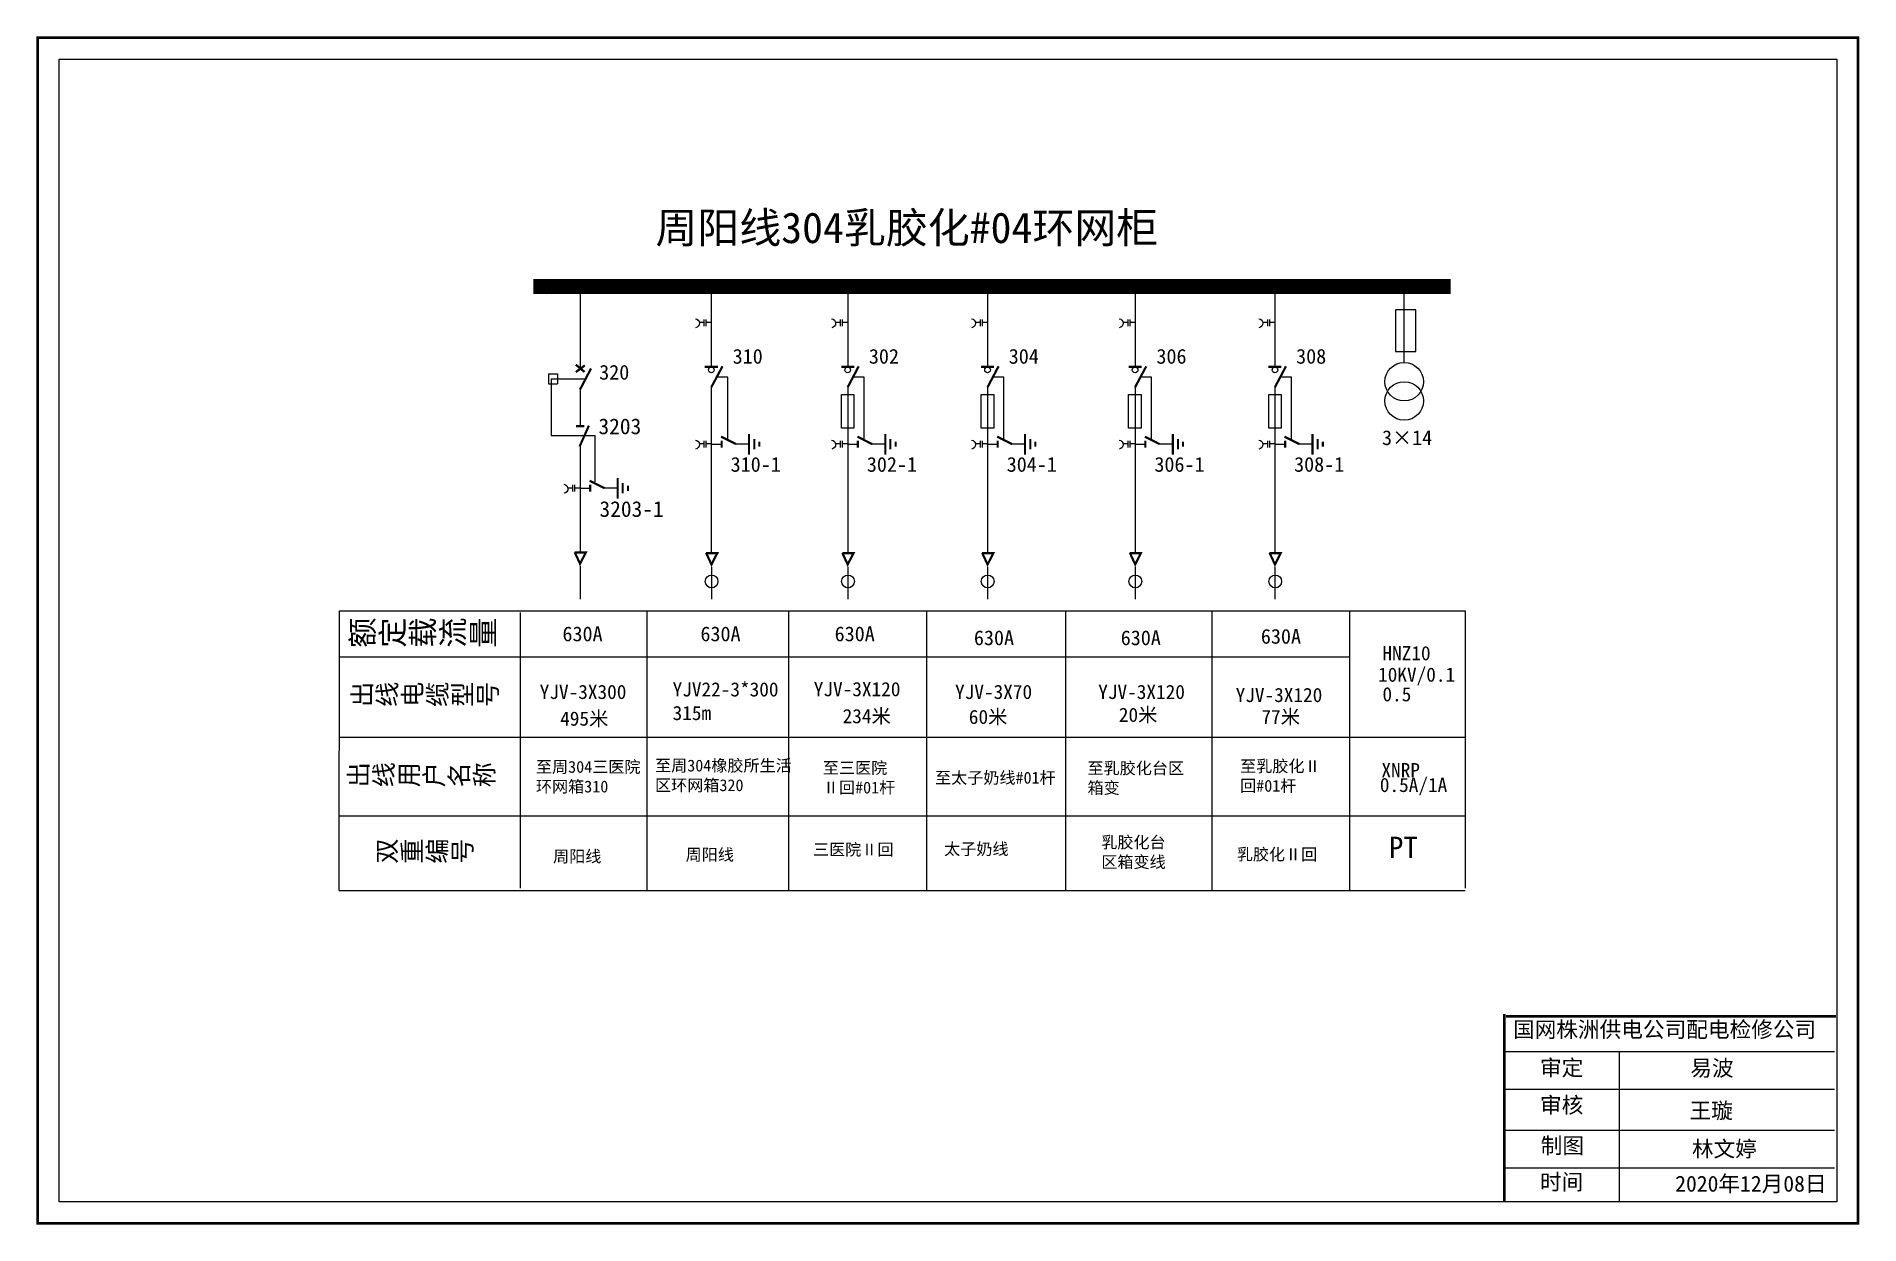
# Model space of a CAD drawing. Extents: x -172 to 477, y -577 to -246.
# Drawn here: x 149.4 to 275.1, y -331.3 to -249.4 of the extents above; entities that cross this region are included whole.
import ezdxf

# ---------------------------------------------------------------- set-up
doc = ezdxf.new("R2010")
doc.units = 0
doc.header["$LTSCALE"] = 0.774411
doc.linetypes.add('ACAD_ISO02W100', pattern=[15, 12, -3])
doc.linetypes.add('CENTER', pattern=[50.8, 31.75, -6.35, 6.35, -6.35])
doc.layers.get('0').update_dxf_attribs({"linetype": 'CONTINUOUS'})
doc.layers.add('2', color=7, linetype='CONTINUOUS')
doc.styles.add('HZ', font='')
doc.styles.get("Standard").update_dxf_attribs({"font": '', "height": 2.5})
doc.styles.add('字体', font='simkai_0.ttf', dxfattribs={"height": 2.5})
doc.styles.add('楷体_GB2312_txtstyle_1.09_0_0', font='simkai_0.ttf', dxfattribs={"height": 1.0944})
doc.styles.get('HZ').set_extended_font_data('@SimSun')
doc.styles.get('Standard').set_extended_font_data('SimSun')

msp = doc.modelspace()

# ---------------------------------------------------------------- texts
for s, height, p in [('310', 1.017, (197.43, -271.92)), ('302', 1.017, (206.82, -271.92)), ('304', 1.017, (216.46, -271.92)), ('306', 1.017, (226.64, -271.92)), ('308', 1.017, (236.27, -271.92)), ('320', 1.017, (188.23, -273.02)), ('3203', 1.084, (188.18, -276.78)), ('3×14', 1.017, (242.19, -277.53)), ('310-1', 1.017, (197.29, -279.37)), ('302-1', 1.017, (206.68, -279.37)), ('304-1', 1.017, (216.32, -279.37)), ('306-1', 1.017, (226.5, -279.37)), ('308-1', 1.017, (236.13, -279.37)), ('3203-1', 1.084, (188.25, -282.48)), ('630A', 1.017, (185.7, -291.05)), ('630A', 1.017, (195.21, -291.05)), ('630A', 1.017, (204.46, -291.05)), ('630A', 1.017, (233.84, -291.22)), ('630A', 1.017, (214.06, -291.32)), ('630A', 1.017, (224.18, -291.32)), ('HNZ10', 0.976, (242.22, -292.36)), ('10KV/0.1', 0.976, (241.92, -293.84)), ('YJV-3X300', 0.976, (184.13, -295.03)), ('YJV-3X120', 0.976, (203.02, -294.84)), ('YJV-3X70', 0.976, (212.76, -295.03)), ('YJV-3X120', 0.976, (222.63, -295.03)), ('YJV-3X120', 0.976, (232.1, -295.24)), ('0.5', 0.976, (242.22, -295.19)), ('495米', 0.976, (185.54, -296.87)), ('234米', 0.976, (205.01, -296.7)), ('60米', 0.976, (213.71, -296.75)), ('20米', 0.976, (224.05, -296.61)), ('77米', 0.976, (233.88, -296.75)), ('XNRP', 0.976, (242.15, -300.42)), ('0.5A/1A', 0.976, (242.04, -301.44))]:
    msp.add_text(s, height=height).set_placement(p)
at = {"style": 'HZ'}
for s, height, p in [('额定载流量', 1.525, (170.85, -291.25)), ('出线电缆型号', 1.271, (171, -295.37)), ('出线用户名称', 1.271, (170.76, -300.91)), ('双重编号', 1.271, (172.71, -306.17)), ('PT', 1.464, (242.67, -305.98))]:
    msp.add_text(s, height=height, dxfattribs=at).set_placement(p)
at = {"insert": (193.29, -293.88), "char_height": 0.976, "width": 10.6681, "attachment_point": 1}
msp.add_mtext('YJV22-3*300\\P315m', dxfattribs=at)
at = {"linetype": 'Continuous', "char_height": 0.8134, "attachment_point": 1, "style": '字体'}
for s, insert, width in [('{\\fSimSun|b0|i0|c134|p2;至周304三医院\\P环网箱310}', (183.87, -299.3), 8.3747), ('{\\fSimSun|b0|i0|c134|p2;至周304橡胶所生活区环网箱320}', (192.08, -299.21), 9.6342), ('{\\fSimSun|b0|i0|c134|p2;至三医院\\PⅡ回#01杆}', (203.65, -299.37), 9.9111), ('{\\fSimSun|b0|i0|c134|p2;至太子奶线#01杆}', (211.38, -300.05), 9.1911), ('{\\fSimSun|b0|i0|c134|p2;至乳胶化台区箱变}', (221.89, -299.39), 7.1456), ('{\\fSimSun|b0|i0|c134|p2;至乳胶化Ⅱ\\P回#01杆}', (232.41, -299.25), 8.3704), ('{\\fSimSun|b0|i0|c134|p2;周阳线}', (185.05, -305.47), 9.1776), ('{\\fSimSun|b0|i0|c134|p2;周阳线}', (194.19, -305.35), 9.1776), ('{\\fSimSun|b0|i0|c134|p2;三医院Ⅱ回}', (202.97, -305), 9.9111), ('{\\fSimSun|b0|i0|c134|p2;太子奶线}', (212.01, -304.96), 7.6366), ('{\\fSimSun|b0|i0|c134|p2;乳胶化台区箱变线}', (222.84, -304.5), 5.2943), ('{\\fSimSun|b0|i0|c134|p2;乳胶化Ⅱ回}', (232.18, -305.33), 8.596)]:
    msp.add_mtext(s, dxfattribs=dict(at, insert=insert, width=width))
at = {"color": 0, "linetype": 'Continuous', "attachment_point": 1, "style": '字体'}
for s, insert, char_height, width in [('国网株洲供电公司配电检修公司', (251.22, -317.26), 1.0944, 29.9201), ('\\f\uffbfﾬￌﾣﾤ_GB2312|b0|i0|c134|p49;审定', (253.08, -319.9), 1.0944, 8.5588), ('易波', (263.44, -319.92), 1.094, 8.5588), ('\\f\uffbfﾬￌﾣﾤ_GB2312|b0|i0|c134|p49;审核', (253.08, -322.47), 1.0944, 8.5588), ('王璇', (263.39, -322.85), 1.094, 8.5588), ('\\f\uffbfﾬￌﾣﾤ_GB2312|b0|i0|c134|p49;制图', (253.13, -325.26), 1.0944, 8.5588), ('林文婷', (263.55, -325.49), 1.094, 8.5588), ('\\f\uffbfﾬￌﾣﾤ_GB2312|b0|i0|c134|p49;时间', (253.08, -327.77), 1.0944, 8.5588)]:
    msp.add_mtext(s, dxfattribs=dict(at, insert=insert, char_height=char_height, width=width))
at = {"color": 7, "linetype": 'Continuous', "insert": (262.4, -327.89), "char_height": 1.0944, "width": 16.0081, "attachment_point": 1, "style": '楷体_GB2312_txtstyle_1.09_0_0'}
msp.add_mtext('2020年12月08日', dxfattribs=at)
at = {"layer": '2', "color": 7, "insert": (192.11, -261.49), "char_height": 2.1182, "width": 45.034, "attachment_point": 1, "style": '字体'}
msp.add_mtext('{\\fSimSun|b0|i0|c134|p2;周阳线304乳胶化#04环网柜}', dxfattribs=at)

# ---------------------------------------------------------------- blocks, each defined once
blk = doc.blocks.new('JD')
for points in [[(-2, 0.2), (-2, -0.2), (2, 0.2), (2, -0.2)], [(1, -1.2), (1, -0.8), (-1, -1.2), (-1, -0.8)], [(-0.5, -1.8), (-0.5, -2.2), (0.5, -1.8), (0.5, -2.2)]]:
    blk.add_trace(points)

# ---------------------------------------------------------------- linework, layer by layer
for p, q in [((186.91, -267.12), (186.91, -272.27)), ((195.96, -267.01), (195.96, -272.12)), ((205.36, -267.01), (205.36, -272.12)), ((215, -267.01), (215, -272.12)), ((225.17, -267.01), (225.17, -272.12)), ((234.81, -267.01), (234.81, -272.12)), ((243.7, -266.78), (243.7, -271.89)), ((244.53, -268.2), (243.12, -268.2)), ((243.12, -268.23), (243.12, -271.08)), ((244.53, -271.08), (244.53, -268.2)), ((243.12, -271.08), (244.53, -271.08)), ((184.74, -272.63), (184.74, -273.3)), ((184.74, -272.63), (185.35, -272.63)), ((185.35, -272.63), (185.35, -273.3)), ((184.74, -273.3), (185.35, -273.3)), ((186.91, -273.66), (186.91, -276.18)), ((195.96, -273.5), (195.96, -285)), ((205.36, -273.5), (205.36, -285)), ((215, -273.5), (215, -285)), ((225.17, -273.5), (225.17, -285)), ((234.81, -273.5), (234.81, -285)), ((186.91, -277.44), (186.91, -284.88)), ((195.96, -277.46), (196.67, -277.46)), ((197.59, -277.44), (198.55, -277.44)), ((205.36, -277.46), (206.06, -277.46)), ((206.98, -277.44), (207.94, -277.44)), ((215, -277.46), (215.7, -277.46)), ((216.62, -277.44), (217.58, -277.44)), ((225.17, -277.46), (225.88, -277.46)), ((226.8, -277.44), (227.75, -277.44)), ((234.81, -277.46), (235.51, -277.46)), ((236.43, -277.44), (237.39, -277.44)), ((186.91, -280.5), (187.61, -280.5)), ((188.53, -280.48), (189.49, -280.48)), ((170.31, -308.22), (170.32, -288.96)), ((170.32, -288.96), (247.92, -288.96)), ((201.27, -288.96), (201.27, -308.26)), ((210.79, -288.96), (210.79, -308.26)), ((220.37, -288.96), (220.37, -308.26)), ((230.45, -288.96), (230.45, -308.26)), ((239.96, -288.96), (239.96, -308.26)), ((247.92, -288.96), (247.92, -308.07)), ((182.78, -289.06), (182.78, -308.07)), ((170.35, -292.13), (239.98, -292.13)), ((170.35, -297.65), (247.93, -297.65)), ((247.93, -303.11), (170.31, -303.11)), ((247.92, -308.26), (170.31, -308.26))]:
    msp.add_line(p, q)
at = {"linetype": 'ACAD_ISO02W100'}
for p, q in [((184.93, -272.98), (184.93, -276.86)), ((187.21, -272.98), (184.93, -272.98)), ((184.93, -276.86), (187.94, -276.86)), ((187.94, -276.86), (187.94, -280.06))]:
    msp.add_line(p, q, dxfattribs=at)
at = {"linetype": 'CENTER'}
for p, q in [((186.91, -285.88), (186.91, -288.15)), ((195.97, -285.93), (195.97, -288.16)), ((205.36, -285.93), (205.36, -288.16)), ((215, -285.93), (215, -288.16)), ((225.18, -285.93), (225.18, -288.16)), ((234.81, -285.93), (234.81, -288.16))]:
    msp.add_line(p, q, dxfattribs=at)
at = {"color": 0, "linetype": 'Continuous'}
for p, q in [((191.51, -288.95), (191.51, -308.25)), ((250.63, -319.33), (273.38, -319.33)), ((258.53, -319.3), (258.53, -329.67)), ((250.63, -321.92), (273.38, -321.92)), ((250.63, -324.75), (273.38, -324.75)), ((250.63, -327.34), (273.38, -327.34))]:
    msp.add_line(p, q, dxfattribs=at)
at = {"color": 0, "linetype": 'Continuous', "const_width": 0.182}
msp.add_lwpolyline([(149.53, -249.46), (275.01, -249.46), (275.01, -331.16), (149.53, -331.16)], close=True, dxfattribs=at)
at = {"color": 0, "linetype": 'Continuous'}
for points in [[(151.01, -250.93), (273.54, -250.93), (273.54, -329.69), (151.01, -329.69)], [(204.93, -274.05), (205.79, -274.05), (205.79, -276.36), (204.93, -276.36)], [(214.57, -274.05), (215.44, -274.05), (215.44, -276.36), (214.57, -276.36)], [(224.71, -274.05), (225.58, -274.05), (225.58, -276.36), (224.71, -276.36)], [(234.38, -274.05), (235.25, -274.05), (235.25, -276.36), (234.38, -276.36)]]:
    msp.add_lwpolyline(points, close=True, dxfattribs=at)
for points, const_width in [([(183.69, -266.6), (246.93, -266.6)], 1.02), ([(186.62, -272.5), (187.24, -272.04)], 0.153), ([(186.62, -271.99), (187.22, -272.49)], 0.153), ([(186.91, -273.7), (187.67, -272.25)], 0.153), ([(195.51, -272.14), (196.41, -272.14)], 0.153), ([(195.96, -273.54), (196.73, -272.1)], 0.153), ([(204.91, -272.14), (205.81, -272.14)], 0.153), ([(205.36, -273.54), (206.12, -272.1)], 0.153), ([(214.55, -272.14), (215.45, -272.14)], 0.153), ([(215, -273.54), (215.76, -272.1)], 0.153), ([(224.72, -272.14), (225.62, -272.14)], 0.153), ([(225.17, -273.54), (225.94, -272.1)], 0.153), ([(234.36, -272.14), (235.26, -272.14)], 0.153), ([(234.81, -273.54), (235.57, -272.1)], 0.153), ([(186.63, -276.22), (187.2, -276.22)], 0.153), ([(186.88, -277.63), (187.52, -276.19)], 0.153), ([(196.63, -276.95), (197.65, -277.46)], 0.153), ([(196.67, -277.23), (196.67, -277.7)], 0.153), ([(206.03, -276.95), (207.04, -277.46)], 0.153), ([(206.06, -277.23), (206.06, -277.7)], 0.153), ([(215.66, -276.95), (216.68, -277.46)], 0.153), ([(215.7, -277.23), (215.7, -277.7)], 0.153), ([(225.84, -276.95), (226.85, -277.46)], 0.153), ([(225.88, -277.23), (225.88, -277.7)], 0.153), ([(235.47, -276.95), (236.49, -277.46)], 0.153), ([(235.51, -277.23), (235.51, -277.7)], 0.153), ([(187.57, -279.99), (188.59, -280.5)], 0.153), ([(187.61, -280.26), (187.61, -280.73)], 0.153), ([(186.53, -284.93), (187.31, -284.93), (186.91, -285.71), (186.54, -284.91)], 0.153), ([(195.59, -284.98), (196.37, -284.98), (195.97, -285.76), (195.6, -284.96)], 0.153), ([(204.99, -284.98), (205.76, -284.98), (205.36, -285.76), (204.99, -284.96)], 0.153), ([(214.62, -284.98), (215.4, -284.98), (215, -285.76), (214.63, -284.96)], 0.153), ([(224.8, -284.98), (225.57, -284.98), (225.18, -285.76), (224.81, -284.96)], 0.153), ([(234.43, -284.98), (235.21, -284.98), (234.81, -285.76), (234.44, -284.96)], 0.153)]:
    msp.add_lwpolyline(points, dxfattribs=dict(const_width=const_width))
for points in [[(194.86, -268.82, -0.877934), (194.87, -269.44)], [(204.25, -268.82, -0.877934), (204.26, -269.44)], [(213.89, -268.82, -0.877934), (213.9, -269.44)], [(224.07, -268.82, -0.877934), (224.08, -269.44)], [(233.7, -268.82, -0.877934), (233.71, -269.44)], [(194.86, -277.19, -0.877934), (194.87, -277.81)], [(204.25, -277.19, -0.877934), (204.26, -277.81)], [(213.89, -277.19, -0.877934), (213.9, -277.81)], [(224.07, -277.19, -0.877934), (224.08, -277.81)], [(233.7, -277.19, -0.877934), (233.71, -277.81)], [(185.8, -280.23, -0.877934), (185.81, -280.85)]]:
    msp.add_lwpolyline(points, format="xyb")
for points in [[(195.45, -268.87), (195.45, -269.33)], [(195.59, -268.87), (195.59, -269.33)], [(204.85, -268.87), (204.85, -269.33)], [(204.99, -268.87), (204.99, -269.33)], [(214.48, -268.87), (214.48, -269.33)], [(214.63, -268.87), (214.63, -269.33)], [(224.66, -268.87), (224.66, -269.33)], [(224.8, -268.87), (224.8, -269.33)], [(234.3, -268.87), (234.3, -269.33)], [(234.44, -268.87), (234.44, -269.33)], [(195.45, -269.08), (195.13, -269.08)], [(195.96, -269.08), (195.59, -269.08)], [(204.85, -269.08), (204.53, -269.08)], [(205.36, -269.08), (204.99, -269.08)], [(214.48, -269.08), (214.16, -269.08)], [(214.99, -269.08), (214.63, -269.08)], [(224.66, -269.08), (224.34, -269.08)], [(225.17, -269.08), (224.8, -269.08)], [(234.3, -269.08), (233.98, -269.08)], [(234.81, -269.08), (234.44, -269.08)], [(195.45, -277.45), (195.13, -277.45)], [(195.45, -277.24), (195.45, -277.7)], [(195.59, -277.24), (195.59, -277.7)], [(195.96, -277.45), (195.59, -277.45)], [(204.85, -277.45), (204.53, -277.45)], [(204.85, -277.24), (204.85, -277.7)], [(204.99, -277.24), (204.99, -277.7)], [(205.36, -277.45), (204.99, -277.45)], [(214.48, -277.45), (214.16, -277.45)], [(214.48, -277.24), (214.48, -277.7)], [(214.63, -277.24), (214.63, -277.7)], [(214.99, -277.45), (214.63, -277.45)], [(224.66, -277.45), (224.34, -277.45)], [(224.66, -277.24), (224.66, -277.7)], [(224.8, -277.24), (224.8, -277.7)], [(225.17, -277.45), (224.8, -277.45)], [(234.3, -277.45), (233.98, -277.45)], [(234.3, -277.24), (234.3, -277.7)], [(234.44, -277.24), (234.44, -277.7)], [(234.81, -277.45), (234.44, -277.45)], [(186.39, -280.49), (186.07, -280.49)], [(186.39, -280.28), (186.39, -280.74)], [(186.54, -280.28), (186.54, -280.74)], [(186.91, -280.49), (186.54, -280.49)]]:
    msp.add_lwpolyline(points)
at = {"linetype": 'ACAD_ISO02W100'}
for points in [[(197.1, -277.24), (197.1, -272.84), (196.34, -272.84)], [(206.49, -277.24), (206.49, -272.84), (205.73, -272.84)], [(216.13, -277.24), (216.13, -272.84), (215.37, -272.84)], [(226.31, -277.24), (226.31, -272.84), (225.55, -272.84)], [(235.94, -277.24), (235.94, -272.84), (235.18, -272.84)]]:
    msp.add_lwpolyline(points, dxfattribs=at)
at = {"color": 0, "linetype": 'Continuous', "const_width": 0.182}
for points in [[(250.63, -316.75), (250.62, -329.62)], [(250.73, -316.91), (273.49, -316.91)]]:
    msp.add_lwpolyline(points, dxfattribs=at)
for centre, radius in [((184.57, -266.61), 0.506), ((195.96, -272.35), 0.195), ((205.36, -272.35), 0.195), ((215, -272.35), 0.195), ((225.17, -272.35), 0.195), ((234.81, -272.35), 0.195), ((195.98, -286.93), 0.44), ((205.38, -286.93), 0.44), ((215.01, -286.93), 0.44), ((225.19, -286.93), 0.44), ((234.83, -286.93), 0.44)]:
    msp.add_circle(centre, radius)
at = {"layer": '2', "color": 3}
for centre in [(243.72, -273.16), (243.72, -274.49)]:
    msp.add_circle(centre, 1.33, dxfattribs=at)

# ---------------------------------------------------------------- block references
at = {"xscale": 0.3558513296084413, "yscale": 0.3558513296084413, "zscale": 0.3558513296084485, "rotation": 90}
for p in [(198.56, -277.47), (207.95, -277.47), (217.59, -277.47), (227.77, -277.47), (237.4, -277.47), (189.5, -280.51)]:
    msp.add_blockref('JD', p, dxfattribs=at)

msp.set_redraw_order([(e.dxf.handle, doc.entitydb.next_handle()) for e in msp.query("TEXT MTEXT ATTDEF DIMENSION ARC_DIMENSION")])  # texts and dimensions are drawn at this point

doc.saveas('drawing.dxf')
